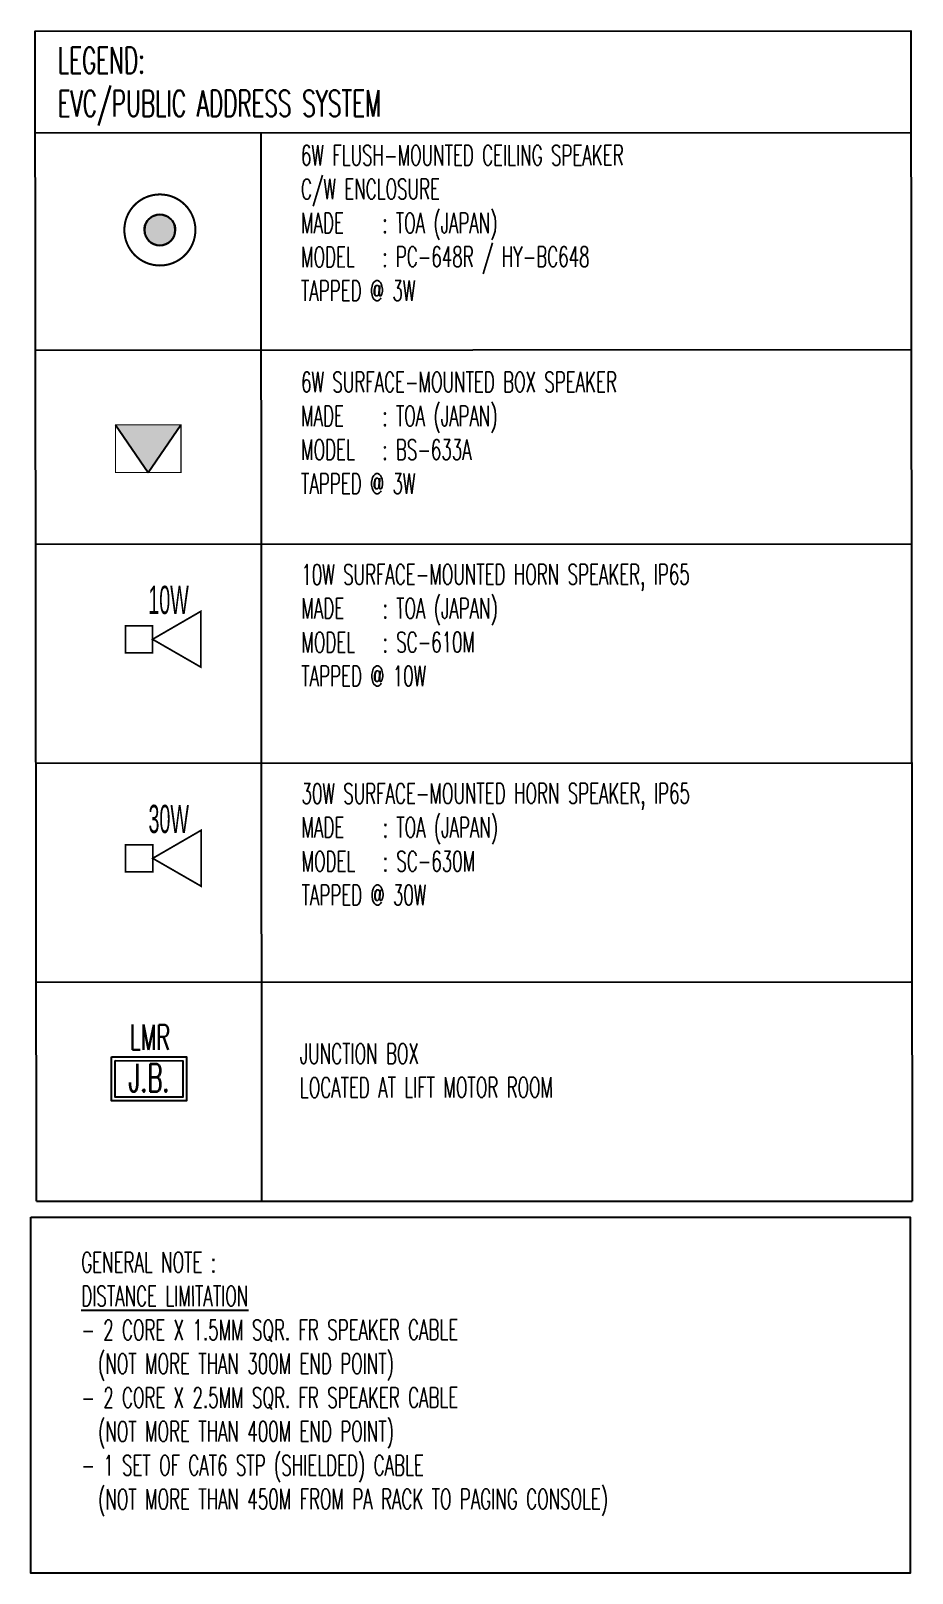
# Model space of a CAD drawing. Header units: millimetres. Extents: x 2974 to 5671, y 1205 to 3288.
# Drawn here: x 2973.7 to 3140, y 2944.1 to 3235.1 of the extents above; entities that cross this region are included whole.
import ezdxf
from ezdxf.enums import TextEntityAlignment as Align

# ---------------------------------------------------------------- set-up
doc = ezdxf.new("R2010")
doc.units = ezdxf.units.MM
doc.layers.add('EVC_PA', color=7, linetype='Continuous')
doc.styles.add('ARIAL', font='arial.ttf')
doc.styles.add('ROMANS', font='SIMPLEX', dxfattribs={"width": 0.6, "height": 225})
doc.styles.add('ROMANS60', font='romans.shx', dxfattribs={"width": 0.6})
doc.styles.add('SIMPLEX', font='simplex.shx', dxfattribs={"width": 0.6})

msp = doc.modelspace()

# ---------------------------------------------------------------- texts
at = {"color": 7, "style": 'ROMANS60', "width": 0.6}
for s, height, p in [('LEGEND:', 4.956379, (2978.75128, 3227.04319, -0.00009)), ('EVC/PUBLIC ADDRESS SYSTEM', 4.9563794, (2978.75522, 3218.88965, -0.00009))]:
    msp.add_text(s, height=height, rotation=0.0276558, dxfattribs=at).set_placement(p)
at = {"color": 1, "style": 'ARIAL', "width": 0.5}
for s, p in [('10W', (2999.65203, 3127.70512, -0.03006)), ('30W', (2999.68562, 3086.37371, -0.03006))]:
    msp.add_text(s, height=5.317282, rotation=359.9948193, dxfattribs=at).set_placement(p, align=Align.MIDDLE_CENTER)
at = {"color": 0, "style": 'SIMPLEX', "width": 0.6}
msp.add_text('LMR', height=4.759358, rotation=359.9835315, dxfattribs=at).set_placement((2992.33019, 3042.7958))
at = {"color": 0, "style": 'ROMANS', "width": 0.6}
msp.add_text('J.B.', height=5.251879, rotation=359.9835315, dxfattribs=at).set_placement((2995.97221, 3034.8977), align=Align.CENTER)
at = {"color": 7, "char_height": 3.8316374, "width": 233.3467192, "attachment_point": 1, "rotation": 0.0276558, "style": 'ROMANS60'}
for s, insert in [('{\\Fsimplex8|c0;\\C0;6W FLUSH-MOUNTED CEILING SPEAKER \\PC/W ENCLOSURE\\PMADE^I: TOA (JAPAN)\\PMODEL^I: PC-648R / HY-BC648\\PTAPPED @ 3W}', (3024.65297, 3213.51303, -0.00008)), ('{\\Fsimplex8|c0;\\C0;6W SURFACE-MOUNTED BOX SPEAKER\\PMADE^I: TOA (JAPAN)\\PMODEL^I: BS-633A\\PTAPPED @ 3W}', (3024.67007, 3170.71766, -0.00008)), ('{\\Fsimplex8|c0;\\C0;10W SURFACE-MOUNTED HORN SPEAKER, IP65\\PMADE^I: TOA (JAPAN)\\PMODEL^I: SC-610M\\PTAPPED @ 10W}', (3024.72043, 3134.41034, -0.00008)), ('{\\Fsimplex8|c0;\\C0;30W SURFACE-MOUNTED HORN SPEAKER, IP65\\PMADE^I: TOA (JAPAN)\\PMODEL^I: SC-630M\\PTAPPED @ 30W}', (3024.75403, 3093.07892, -0.00008)), ('JUNCTION BOX\\PLOCATED AT LIFT MOTOR ROOM\\P', (3024.43997, 3043.99681, -0.00008)), ('GENERAL NOTE : \\P{\\LDISTANCE LIMITATION} \\P- 2 CORE X 1.5MM SQR. FR SPEAKER CABLE \\P  (NOT MORE THAN 300M END POINT) \\P- 2 CORE X 2.5MM SQR. FR SPEAKER CABLE \\P  (NOT MORE THAN 400M END POINT) \\P- 1 SET OF CAT6 STP (SHIELDED) CABLE \\P  (NOT MORE THAN 450M FROM PA RACK TO PAGING CONSOLE)', (2983.1805, 3004.63624))]:
    msp.add_mtext(s, dxfattribs=dict(at, insert=insert))

# ---------------------------------------------------------------- hatches: boundary and pattern name
at = {"lineweight": 40}
h = msp.add_hatch(color=6, dxfattribs=at)
h.dxf.hatch_style = 1
edge = h.paths.add_edge_path()
edge.add_ellipse((2998.01811, 3197.51292), major_axis=(-2.91204, 0), ratio=1, start_angle=0.0276558, end_angle=180.0276558, ccw=False)
edge.add_ellipse((2998.01811, 3197.51292), major_axis=(-2.91204, 0), ratio=1, start_angle=-179.9723442, end_angle=0.0276558, ccw=False)
h = msp.add_hatch(color=5)
h.dxf.hatch_style = 1
h.paths.add_polyline_path([(2995.82862, 3151.74133), (3001.99126, 3160.72943), (2989.64701, 3160.72348)])

# ---------------------------------------------------------------- linework, layer by layer
at = {"color": 0}
for p, q in [((2974.45919, 3215.82075), (3139.73254, 3215.90053)), ((3017.08253, 3215.84132), (3017.17984, 3014.24222)), ((2974.47897, 3174.8543), (3139.69772, 3174.93405)), ((2974.47897, 3174.8543), (3139.69772, 3174.93405)), ((2974.50658, 3138.21592), (3139.72533, 3138.29567)), ((2974.5501, 3096.88451), (3139.76885, 3096.96426)), ((2974.57005, 3055.55309), (3139.7888, 3055.63284))]:
    msp.add_line(p, q, dxfattribs=at)
at = {"color": 5}
for p, q in [((2989.64185, 3160.73097), (2995.82862, 3151.74133)), ((2989.64185, 3160.73097), (2995.82862, 3151.74133)), ((2989.64185, 3160.73097), (2995.82862, 3151.74133)), ((2989.64185, 3160.73097), (2995.82862, 3151.74133)), ((2989.64185, 3160.73097), (2995.82862, 3151.74133)), ((2989.64185, 3160.73097), (2995.82862, 3151.74133)), ((2989.64185, 3160.73097), (2995.82862, 3151.74133)), ((2989.64185, 3160.73097), (2995.82862, 3151.74133)), ((2989.64185, 3160.73097), (2995.82862, 3151.74133)), ((2989.64185, 3160.73097), (2995.82862, 3151.74133)), ((2989.64185, 3160.73097), (2995.82862, 3151.74133)), ((2989.64185, 3160.73097), (2995.82862, 3151.74133)), ((2989.64185, 3160.73097), (2995.82862, 3151.74133)), ((2989.64185, 3160.73097), (2995.82862, 3151.74133)), ((2989.64185, 3160.73097), (2995.82862, 3151.74133)), ((2989.64185, 3160.73097), (2995.82862, 3151.74133)), ((2995.82862, 3151.74133), (3001.99641, 3160.73693)), ((2995.82862, 3151.74133), (3001.99641, 3160.73693)), ((2995.82862, 3151.74133), (3001.99641, 3160.73693)), ((2995.82862, 3151.74133), (3001.99641, 3160.73693)), ((2995.82862, 3151.74133), (3001.99641, 3160.73693)), ((2995.82862, 3151.74133), (3001.99641, 3160.73693)), ((2995.82862, 3151.74133), (3001.99641, 3160.73693)), ((2995.82862, 3151.74133), (3001.99641, 3160.73693)), ((2995.82862, 3151.74133), (3001.99641, 3160.73693)), ((2995.82862, 3151.74133), (3001.99641, 3160.73693)), ((2995.82862, 3151.74133), (3001.99641, 3160.73693)), ((2995.82862, 3151.74133), (3001.99641, 3160.73693)), ((2995.82862, 3151.74133), (3001.99641, 3160.73693)), ((2995.82862, 3151.74133), (3001.99641, 3160.73693)), ((2995.82862, 3151.74133), (3001.99641, 3160.73693)), ((2995.82862, 3151.74133), (3001.99641, 3160.73693)), ((2995.82862, 3151.74133), (3001.99641, 3160.73693)), ((2995.82862, 3151.74133), (3001.99641, 3160.73693)), ((2995.82862, 3151.74133), (3001.99641, 3160.73693)), ((2995.82862, 3151.74133), (3001.99641, 3160.73693)), ((2995.82862, 3151.74133), (3001.99641, 3160.73693)), ((2995.82862, 3151.74133), (3001.99641, 3160.73693)), ((2995.82862, 3151.74133), (3001.99641, 3160.73693)), ((2995.82862, 3151.74133), (3001.99641, 3160.73693)), ((2995.82862, 3151.74133), (3001.99641, 3160.73693)), ((2995.82862, 3151.74133), (3001.99641, 3160.73693)), ((2995.82862, 3151.74133), (3001.99641, 3160.73693)), ((2995.82862, 3151.74133), (3001.99641, 3160.73693)), ((2995.82862, 3151.74133), (3001.99641, 3160.73693)), ((2995.82862, 3151.74133), (3001.99641, 3160.73693)), ((2995.82862, 3151.74133), (3001.99641, 3160.73693)), ((2995.82862, 3151.74133), (3001.99641, 3160.73693)), ((2995.82862, 3151.74133), (3001.99641, 3160.73693)), ((2995.82862, 3151.74133), (3001.99641, 3160.73693)), ((2995.82862, 3151.74133), (3001.99641, 3160.73693)), ((2995.82862, 3151.74133), (3001.99641, 3160.73693)), ((2995.82862, 3151.74133), (3001.99641, 3160.73693)), ((2995.82862, 3151.74133), (3001.99641, 3160.73693)), ((2995.82862, 3151.74133), (3001.99641, 3160.73693)), ((2995.82862, 3151.74133), (3001.99641, 3160.73693)), ((2995.82862, 3151.74133), (3001.99641, 3160.73693)), ((2995.82862, 3151.74133), (3001.99641, 3160.73693)), ((2995.82862, 3151.74133), (3001.99641, 3160.73693)), ((2995.82862, 3151.74133), (3001.99641, 3160.73693)), ((2995.82862, 3151.74133), (3001.99641, 3160.73693)), ((2995.82862, 3151.74133), (3001.99641, 3160.73693)), ((2995.82862, 3151.74133), (3001.99641, 3160.73693)), ((2995.82862, 3151.74133), (3001.99641, 3160.73693))]:
    msp.add_line(p, q, dxfattribs=at)
for p, q in [((2974.53645, 3096.8845), (3139.7552, 3096.96425)), ((2974.5564, 3055.55308), (3139.77515, 3055.63283)), ((2974.71633, 3014.22173), (3140.00129, 3014.22173))]:
    msp.add_line(p, q)
at = {"color": 0}
msp.add_lwpolyline([(2974.71633, 3014.22173), (2974.44993, 3235.00455), (3139.75102, 3235.08434), (3140.00129, 3014.22173)], dxfattribs=at)
at = {"color": 6, "lineweight": 40, "const_width": 0.38316}
msp.add_lwpolyline([(2991.31274, 3197.50969, -0.414213562), (2998.01487, 3204.21829, -0.414213562), (3004.72347, 3197.51616, -0.414213562), (2998.02135, 3190.80756, -0.414213562), (2991.31274, 3197.50969, 0)], format="xyb", dxfattribs=at)
msp.add_lwpolyline([(2991.31274, 3197.50969, -0.414213562), (2998.01487, 3204.21829, -0.414213562), (3004.72347, 3197.51616, -0.414213562), (2998.02135, 3190.80756, -0.414213562), (2991.31274, 3197.50969, 0)], format="xyb", dxfattribs=at)
msp.add_lwpolyline([(2991.31274, 3197.50969, -0.414213562), (2998.01487, 3204.21829, -0.414213562), (3004.72347, 3197.51616, -0.414213562), (2998.02135, 3190.80756, -0.414213562), (2991.31274, 3197.50969, 0)], format="xyb", dxfattribs=at)
at = {"color": 6, "extrusion": (0, 0, -1)}
msp.add_lwpolyline([(-3000.93015, 3197.51433, 1), (-2995.10606, 3197.51152, 1)], format="xyb", close=True, dxfattribs=at)
msp.add_lwpolyline([(-3000.93015, 3197.51433, 1), (-2995.10606, 3197.51152, 1)], format="xyb", close=True, dxfattribs=at)
msp.add_lwpolyline([(-3000.93015, 3197.51433, 1), (-2995.10606, 3197.51152, 1)], format="xyb", close=True, dxfattribs=at)
msp.add_lwpolyline([(-3000.93015, 3197.51433, 1), (-2995.10606, 3197.51152, 1)], format="xyb", close=True, dxfattribs=at)
msp.add_lwpolyline([(-3000.93015, 3197.51433, 1), (-2995.10606, 3197.51152, 1)], format="xyb", close=True, dxfattribs=at)
msp.add_lwpolyline([(-3000.93015, 3197.51433, 1), (-2995.10606, 3197.51152, 1)], format="xyb", close=True, dxfattribs=at)
msp.add_lwpolyline([(-3000.93015, 3197.51433, 1), (-2995.10606, 3197.51152, 1)], format="xyb", close=True, dxfattribs=at)
msp.add_lwpolyline([(-3000.93015, 3197.51433, 1), (-2995.10606, 3197.51152, 1)], format="xyb", close=True, dxfattribs=at)
msp.add_lwpolyline([(-3000.93015, 3197.51433, 1), (-2995.10606, 3197.51152, 1)], format="xyb", close=True, dxfattribs=at)
msp.add_lwpolyline([(-3000.93015, 3197.51433, 1), (-2995.10606, 3197.51152, 1)], format="xyb", close=True, dxfattribs=at)
msp.add_lwpolyline([(-3000.93015, 3197.51433, 1), (-2995.10606, 3197.51152, 1)], format="xyb", close=True, dxfattribs=at)
msp.add_lwpolyline([(-3000.93015, 3197.51433, 1), (-2995.10606, 3197.51152, 1)], format="xyb", close=True, dxfattribs=at)
msp.add_lwpolyline([(-3000.93015, 3197.51433, 1), (-2995.10606, 3197.51152, 1)], format="xyb", close=True, dxfattribs=at)
msp.add_lwpolyline([(-3000.93015, 3197.51433, 1), (-2995.10606, 3197.51152, 1)], format="xyb", close=True, dxfattribs=at)
msp.add_lwpolyline([(-3000.93015, 3197.51433, 1), (-2995.10606, 3197.51152, 1)], format="xyb", close=True, dxfattribs=at)
msp.add_lwpolyline([(-3000.93015, 3197.51433, 1), (-2995.10606, 3197.51152, 1)], format="xyb", close=True, dxfattribs=at)
msp.add_lwpolyline([(-3000.93015, 3197.51433, 1), (-2995.10606, 3197.51152, 1)], format="xyb", close=True, dxfattribs=at)
msp.add_lwpolyline([(-3000.93015, 3197.51433, 1), (-2995.10606, 3197.51152, 1)], format="xyb", close=True, dxfattribs=at)
msp.add_lwpolyline([(-3000.93015, 3197.51433, 1), (-2995.10606, 3197.51152, 1)], format="xyb", close=True, dxfattribs=at)
msp.add_lwpolyline([(-3000.93015, 3197.51433, 1), (-2995.10606, 3197.51152, 1)], format="xyb", close=True, dxfattribs=at)
msp.add_lwpolyline([(-3000.93015, 3197.51433, 1), (-2995.10606, 3197.51152, 1)], format="xyb", close=True, dxfattribs=at)
msp.add_lwpolyline([(-3000.93015, 3197.51433, 1), (-2995.10606, 3197.51152, 1)], format="xyb", close=True, dxfattribs=at)
msp.add_lwpolyline([(-3000.93015, 3197.51433, 1), (-2995.10606, 3197.51152, 1)], format="xyb", close=True, dxfattribs=at)
msp.add_lwpolyline([(-3000.93015, 3197.51433, 1), (-2995.10606, 3197.51152, 1)], format="xyb", close=True, dxfattribs=at)
msp.add_lwpolyline([(-3000.93015, 3197.51433, 1), (-2995.10606, 3197.51152, 1)], format="xyb", close=True, dxfattribs=at)
msp.add_lwpolyline([(-3000.93015, 3197.51433, 1), (-2995.10606, 3197.51152, 1)], format="xyb", close=True, dxfattribs=at)
msp.add_lwpolyline([(-3000.93015, 3197.51433, 1), (-2995.10606, 3197.51152, 1)], format="xyb", close=True, dxfattribs=at)
msp.add_lwpolyline([(-3000.93015, 3197.51433, 1), (-2995.10606, 3197.51152, 1)], format="xyb", close=True, dxfattribs=at)
msp.add_lwpolyline([(-3000.93015, 3197.51433, 1), (-2995.10606, 3197.51152, 1)], format="xyb", close=True, dxfattribs=at)
msp.add_lwpolyline([(-3000.93015, 3197.51433, 1), (-2995.10606, 3197.51152, 1)], format="xyb", close=True, dxfattribs=at)
msp.add_lwpolyline([(-3000.93015, 3197.51433, 1), (-2995.10606, 3197.51152, 1)], format="xyb", close=True, dxfattribs=at)
msp.add_lwpolyline([(-3000.93015, 3197.51433, 1), (-2995.10606, 3197.51152, 1)], format="xyb", close=True, dxfattribs=at)
msp.add_lwpolyline([(-3000.93015, 3197.51433, 1), (-2995.10606, 3197.51152, 1)], format="xyb", close=True, dxfattribs=at)
msp.add_lwpolyline([(-3000.93015, 3197.51433, 1), (-2995.10606, 3197.51152, 1)], format="xyb", close=True, dxfattribs=at)
msp.add_lwpolyline([(-3000.93015, 3197.51433, 1), (-2995.10606, 3197.51152, 1)], format="xyb", close=True, dxfattribs=at)
msp.add_lwpolyline([(-3000.93015, 3197.51433, 1), (-2995.10606, 3197.51152, 1)], format="xyb", close=True, dxfattribs=at)
msp.add_lwpolyline([(-3000.93015, 3197.51433, 1), (-2995.10606, 3197.51152, 1)], format="xyb", close=True, dxfattribs=at)
msp.add_lwpolyline([(-3000.93015, 3197.51433, 1), (-2995.10606, 3197.51152, 1)], format="xyb", close=True, dxfattribs=at)
msp.add_lwpolyline([(-3000.93015, 3197.51433, 1), (-2995.10606, 3197.51152, 1)], format="xyb", close=True, dxfattribs=at)
msp.add_lwpolyline([(-3000.93015, 3197.51433, 1), (-2995.10606, 3197.51152, 1)], format="xyb", close=True, dxfattribs=at)
msp.add_lwpolyline([(-3000.93015, 3197.51433, 1), (-2995.10606, 3197.51152, 1)], format="xyb", close=True, dxfattribs=at)
msp.add_lwpolyline([(-3000.93015, 3197.51433, 1), (-2995.10606, 3197.51152, 1)], format="xyb", close=True, dxfattribs=at)
msp.add_lwpolyline([(-3000.93015, 3197.51433, 1), (-2995.10606, 3197.51152, 1)], format="xyb", close=True, dxfattribs=at)
msp.add_lwpolyline([(-3000.93015, 3197.51433, 1), (-2995.10606, 3197.51152, 1)], format="xyb", close=True, dxfattribs=at)
msp.add_lwpolyline([(-3000.93015, 3197.51433, 1), (-2995.10606, 3197.51152, 1)], format="xyb", close=True, dxfattribs=at)
msp.add_lwpolyline([(-3000.93015, 3197.51433, 1), (-2995.10606, 3197.51152, 1)], format="xyb", close=True, dxfattribs=at)
msp.add_lwpolyline([(-3000.93015, 3197.51433, 1), (-2995.10606, 3197.51152, 1)], format="xyb", close=True, dxfattribs=at)
msp.add_lwpolyline([(-3000.93015, 3197.51433, 1), (-2995.10606, 3197.51152, 1)], format="xyb", close=True, dxfattribs=at)
at = {"color": 5, "const_width": 0.21278}
msp.add_lwpolyline([(2989.647, 3160.72348), (2989.65134, 3151.73834), (3002.00589, 3151.74431), (3002.00156, 3160.72944)], close=True, dxfattribs=at)
msp.add_lwpolyline([(2989.647, 3160.72348), (2989.65134, 3151.73834), (3002.00589, 3151.74431), (3002.00156, 3160.72944)], close=True, dxfattribs=at)
msp.add_lwpolyline([(2989.647, 3160.72348), (2989.65134, 3151.73834), (3002.00589, 3151.74431), (3002.00156, 3160.72944)], close=True, dxfattribs=at)
msp.add_lwpolyline([(2989.647, 3160.72348), (2989.65134, 3151.73834), (3002.00589, 3151.74431), (3002.00156, 3160.72944)], close=True, dxfattribs=at)
msp.add_lwpolyline([(2989.647, 3160.72348), (2989.65134, 3151.73834), (3002.00589, 3151.74431), (3002.00156, 3160.72944)], close=True, dxfattribs=at)
msp.add_lwpolyline([(2989.647, 3160.72348), (2989.65134, 3151.73834), (3002.00589, 3151.74431), (3002.00156, 3160.72944)], close=True, dxfattribs=at)
msp.add_lwpolyline([(2989.647, 3160.72348), (2989.65134, 3151.73834), (3002.00589, 3151.74431), (3002.00156, 3160.72944)], close=True, dxfattribs=at)
msp.add_lwpolyline([(2989.647, 3160.72348), (2989.65134, 3151.73834), (3002.00589, 3151.74431), (3002.00156, 3160.72944)], close=True, dxfattribs=at)
msp.add_lwpolyline([(2989.647, 3160.72348), (2989.65134, 3151.73834), (3002.00589, 3151.74431), (3002.00156, 3160.72944)], close=True, dxfattribs=at)
msp.add_lwpolyline([(2989.647, 3160.72348), (2989.65134, 3151.73834), (3002.00589, 3151.74431), (3002.00156, 3160.72944)], close=True, dxfattribs=at)
msp.add_lwpolyline([(2989.647, 3160.72348), (2989.65134, 3151.73834), (3002.00589, 3151.74431), (3002.00156, 3160.72944)], close=True, dxfattribs=at)
msp.add_lwpolyline([(2989.647, 3160.72348), (2989.65134, 3151.73834), (3002.00589, 3151.74431), (3002.00156, 3160.72944)], close=True, dxfattribs=at)
msp.add_lwpolyline([(2989.647, 3160.72348), (2989.65134, 3151.73834), (3002.00589, 3151.74431), (3002.00156, 3160.72944)], close=True, dxfattribs=at)
msp.add_lwpolyline([(2989.647, 3160.72348), (2989.65134, 3151.73834), (3002.00589, 3151.74431), (3002.00156, 3160.72944)], close=True, dxfattribs=at)
msp.add_lwpolyline([(2989.647, 3160.72348), (2989.65134, 3151.73834), (3002.00589, 3151.74431), (3002.00156, 3160.72944)], close=True, dxfattribs=at)
msp.add_lwpolyline([(2989.647, 3160.72348), (2989.65134, 3151.73834), (3002.00589, 3151.74431), (3002.00156, 3160.72944)], close=True, dxfattribs=at)
msp.add_lwpolyline([(2989.647, 3160.72348), (2989.65134, 3151.73834), (3002.00589, 3151.74431), (3002.00156, 3160.72944)], close=True, dxfattribs=at)
msp.add_lwpolyline([(2989.647, 3160.72348), (2989.65134, 3151.73834), (3002.00589, 3151.74431), (3002.00156, 3160.72944)], close=True, dxfattribs=at)
msp.add_lwpolyline([(2989.647, 3160.72348), (2989.65134, 3151.73834), (3002.00589, 3151.74431), (3002.00156, 3160.72944)], close=True, dxfattribs=at)
msp.add_lwpolyline([(2989.647, 3160.72348), (2989.65134, 3151.73834), (3002.00589, 3151.74431), (3002.00156, 3160.72944)], close=True, dxfattribs=at)
msp.add_lwpolyline([(2989.647, 3160.72348), (2989.65134, 3151.73834), (3002.00589, 3151.74431), (3002.00156, 3160.72944)], close=True, dxfattribs=at)
msp.add_lwpolyline([(2989.647, 3160.72348), (2989.65134, 3151.73834), (3002.00589, 3151.74431), (3002.00156, 3160.72944)], close=True, dxfattribs=at)
msp.add_lwpolyline([(2989.647, 3160.72348), (2989.65134, 3151.73834), (3002.00589, 3151.74431), (3002.00156, 3160.72944)], close=True, dxfattribs=at)
msp.add_lwpolyline([(2989.647, 3160.72348), (2989.65134, 3151.73834), (3002.00589, 3151.74431), (3002.00156, 3160.72944)], close=True, dxfattribs=at)
msp.add_lwpolyline([(2989.647, 3160.72348), (2989.65134, 3151.73834), (3002.00589, 3151.74431), (3002.00156, 3160.72944)], close=True, dxfattribs=at)
msp.add_lwpolyline([(2989.647, 3160.72348), (2989.65134, 3151.73834), (3002.00589, 3151.74431), (3002.00156, 3160.72944)], close=True, dxfattribs=at)
msp.add_lwpolyline([(2989.647, 3160.72348), (2989.65134, 3151.73834), (3002.00589, 3151.74431), (3002.00156, 3160.72944)], close=True, dxfattribs=at)
msp.add_lwpolyline([(2989.647, 3160.72348), (2989.65134, 3151.73834), (3002.00589, 3151.74431), (3002.00156, 3160.72944)], close=True, dxfattribs=at)
msp.add_lwpolyline([(2989.647, 3160.72348), (2989.65134, 3151.73834), (3002.00589, 3151.74431), (3002.00156, 3160.72944)], close=True, dxfattribs=at)
msp.add_lwpolyline([(2989.647, 3160.72348), (2989.65134, 3151.73834), (3002.00589, 3151.74431), (3002.00156, 3160.72944)], close=True, dxfattribs=at)
msp.add_lwpolyline([(2989.647, 3160.72348), (2989.65134, 3151.73834), (3002.00589, 3151.74431), (3002.00156, 3160.72944)], close=True, dxfattribs=at)
msp.add_lwpolyline([(2989.647, 3160.72348), (2989.65134, 3151.73834), (3002.00589, 3151.74431), (3002.00156, 3160.72944)], close=True, dxfattribs=at)
msp.add_lwpolyline([(2989.647, 3160.72348), (2989.65134, 3151.73834), (3002.00589, 3151.74431), (3002.00156, 3160.72944)], close=True, dxfattribs=at)
msp.add_lwpolyline([(2989.647, 3160.72348), (2989.65134, 3151.73834), (3002.00589, 3151.74431), (3002.00156, 3160.72944)], close=True, dxfattribs=at)
msp.add_lwpolyline([(2989.647, 3160.72348), (2989.65134, 3151.73834), (3002.00589, 3151.74431), (3002.00156, 3160.72944)], close=True, dxfattribs=at)
msp.add_lwpolyline([(2989.647, 3160.72348), (2989.65134, 3151.73834), (3002.00589, 3151.74431), (3002.00156, 3160.72944)], close=True, dxfattribs=at)
msp.add_lwpolyline([(2989.647, 3160.72348), (2989.65134, 3151.73834), (3002.00589, 3151.74431), (3002.00156, 3160.72944)], close=True, dxfattribs=at)
msp.add_lwpolyline([(2989.647, 3160.72348), (2989.65134, 3151.73834), (3002.00589, 3151.74431), (3002.00156, 3160.72944)], close=True, dxfattribs=at)
msp.add_lwpolyline([(2989.647, 3160.72348), (2989.65134, 3151.73834), (3002.00589, 3151.74431), (3002.00156, 3160.72944)], close=True, dxfattribs=at)
msp.add_lwpolyline([(2989.647, 3160.72348), (2989.65134, 3151.73834), (3002.00589, 3151.74431), (3002.00156, 3160.72944)], close=True, dxfattribs=at)
msp.add_lwpolyline([(2989.647, 3160.72348), (2989.65134, 3151.73834), (3002.00589, 3151.74431), (3002.00156, 3160.72944)], close=True, dxfattribs=at)
msp.add_lwpolyline([(2989.647, 3160.72348), (2989.65134, 3151.73834), (3002.00589, 3151.74431), (3002.00156, 3160.72944)], close=True, dxfattribs=at)
msp.add_lwpolyline([(2989.647, 3160.72348), (2989.65134, 3151.73834), (3002.00589, 3151.74431), (3002.00156, 3160.72944)], close=True, dxfattribs=at)
msp.add_lwpolyline([(2989.647, 3160.72348), (2989.65134, 3151.73834), (3002.00589, 3151.74431), (3002.00156, 3160.72944)], close=True, dxfattribs=at)
msp.add_lwpolyline([(2989.647, 3160.72348), (2989.65134, 3151.73834), (3002.00589, 3151.74431), (3002.00156, 3160.72944)], close=True, dxfattribs=at)
msp.add_lwpolyline([(2989.647, 3160.72348), (2989.65134, 3151.73834), (3002.00589, 3151.74431), (3002.00156, 3160.72944)], close=True, dxfattribs=at)
msp.add_lwpolyline([(2989.647, 3160.72348), (2989.65134, 3151.73834), (3002.00589, 3151.74431), (3002.00156, 3160.72944)], close=True, dxfattribs=at)
msp.add_lwpolyline([(2989.647, 3160.72348), (2989.65134, 3151.73834), (3002.00589, 3151.74431), (3002.00156, 3160.72944)], close=True, dxfattribs=at)
at = {"color": 1, "const_width": 0.32579, "elevation": -0.03006}
for points in [[(3005.7662, 3115.01361), (3005.75418, 3125.55195), (2996.63372, 3120.27237)], [(2996.6308, 3122.83585), (2991.50385, 3122.83), (2991.5097, 3117.70305), (2996.63665, 3117.7089)], [(3005.7998, 3073.6822), (3005.78778, 3084.22054), (2996.66732, 3078.94096)], [(2996.66439, 3081.50443), (2991.53745, 3081.49858), (2991.54329, 3076.37163), (2996.67024, 3076.37748)]]:
    msp.add_lwpolyline(points, close=True, dxfattribs=at)
at = {"ltscale": 0.5}
for points in [[(2988.89496, 3041.46394), (3003.04435, 3041.45988), (3003.04196, 3033.15404), (2988.89257, 3033.15811)], [(2989.59501, 3040.76349), (3002.34389, 3040.75983), (3002.34191, 3033.85449), (2989.59302, 3033.85815)]]:
    msp.add_lwpolyline(points, close=True, dxfattribs=at)
msp.add_lwpolyline([(2973.66279, 3011.2553), (3139.63583, 3011.2553), (3139.63583, 2944.0566), (2973.66279, 2944.0566)], close=True)
at = {"layer": 'EVC_PA', "color": 6, "extrusion": (0, 0, -1)}
msp.add_circle((-2998.01811, 3197.51292), 2.91204, dxfattribs=at)
msp.add_circle((-2998.01811, 3197.51292), 2.91204, dxfattribs=at)
msp.add_circle((-2998.01811, 3197.51292), 2.91204, dxfattribs=at)
msp.add_circle((-2998.01811, 3197.51292), 2.91204, dxfattribs=at)
msp.add_circle((-2998.01811, 3197.51292), 2.91204, dxfattribs=at)
msp.add_circle((-2998.01811, 3197.51292), 2.91204, dxfattribs=at)
msp.add_circle((-2998.01811, 3197.51292), 2.91204, dxfattribs=at)
msp.add_circle((-2998.01811, 3197.51292), 2.91204, dxfattribs=at)
msp.add_circle((-2998.01811, 3197.51292), 2.91204, dxfattribs=at)
msp.add_circle((-2998.01811, 3197.51292), 2.91204, dxfattribs=at)
msp.add_circle((-2998.01811, 3197.51292), 2.91204, dxfattribs=at)
msp.add_circle((-2998.01811, 3197.51292), 2.91204, dxfattribs=at)
msp.add_circle((-2998.01811, 3197.51292), 2.91204, dxfattribs=at)
msp.add_circle((-2998.01811, 3197.51292), 2.91204, dxfattribs=at)
msp.add_circle((-2998.01811, 3197.51292), 2.91204, dxfattribs=at)
msp.add_circle((-2998.01811, 3197.51292), 2.91204, dxfattribs=at)

msp.set_redraw_order([(e.dxf.handle, doc.entitydb.next_handle()) for e in msp.query("TEXT MTEXT ATTDEF DIMENSION ARC_DIMENSION")])  # texts and dimensions are drawn at this point

doc.saveas('drawing.dxf')
